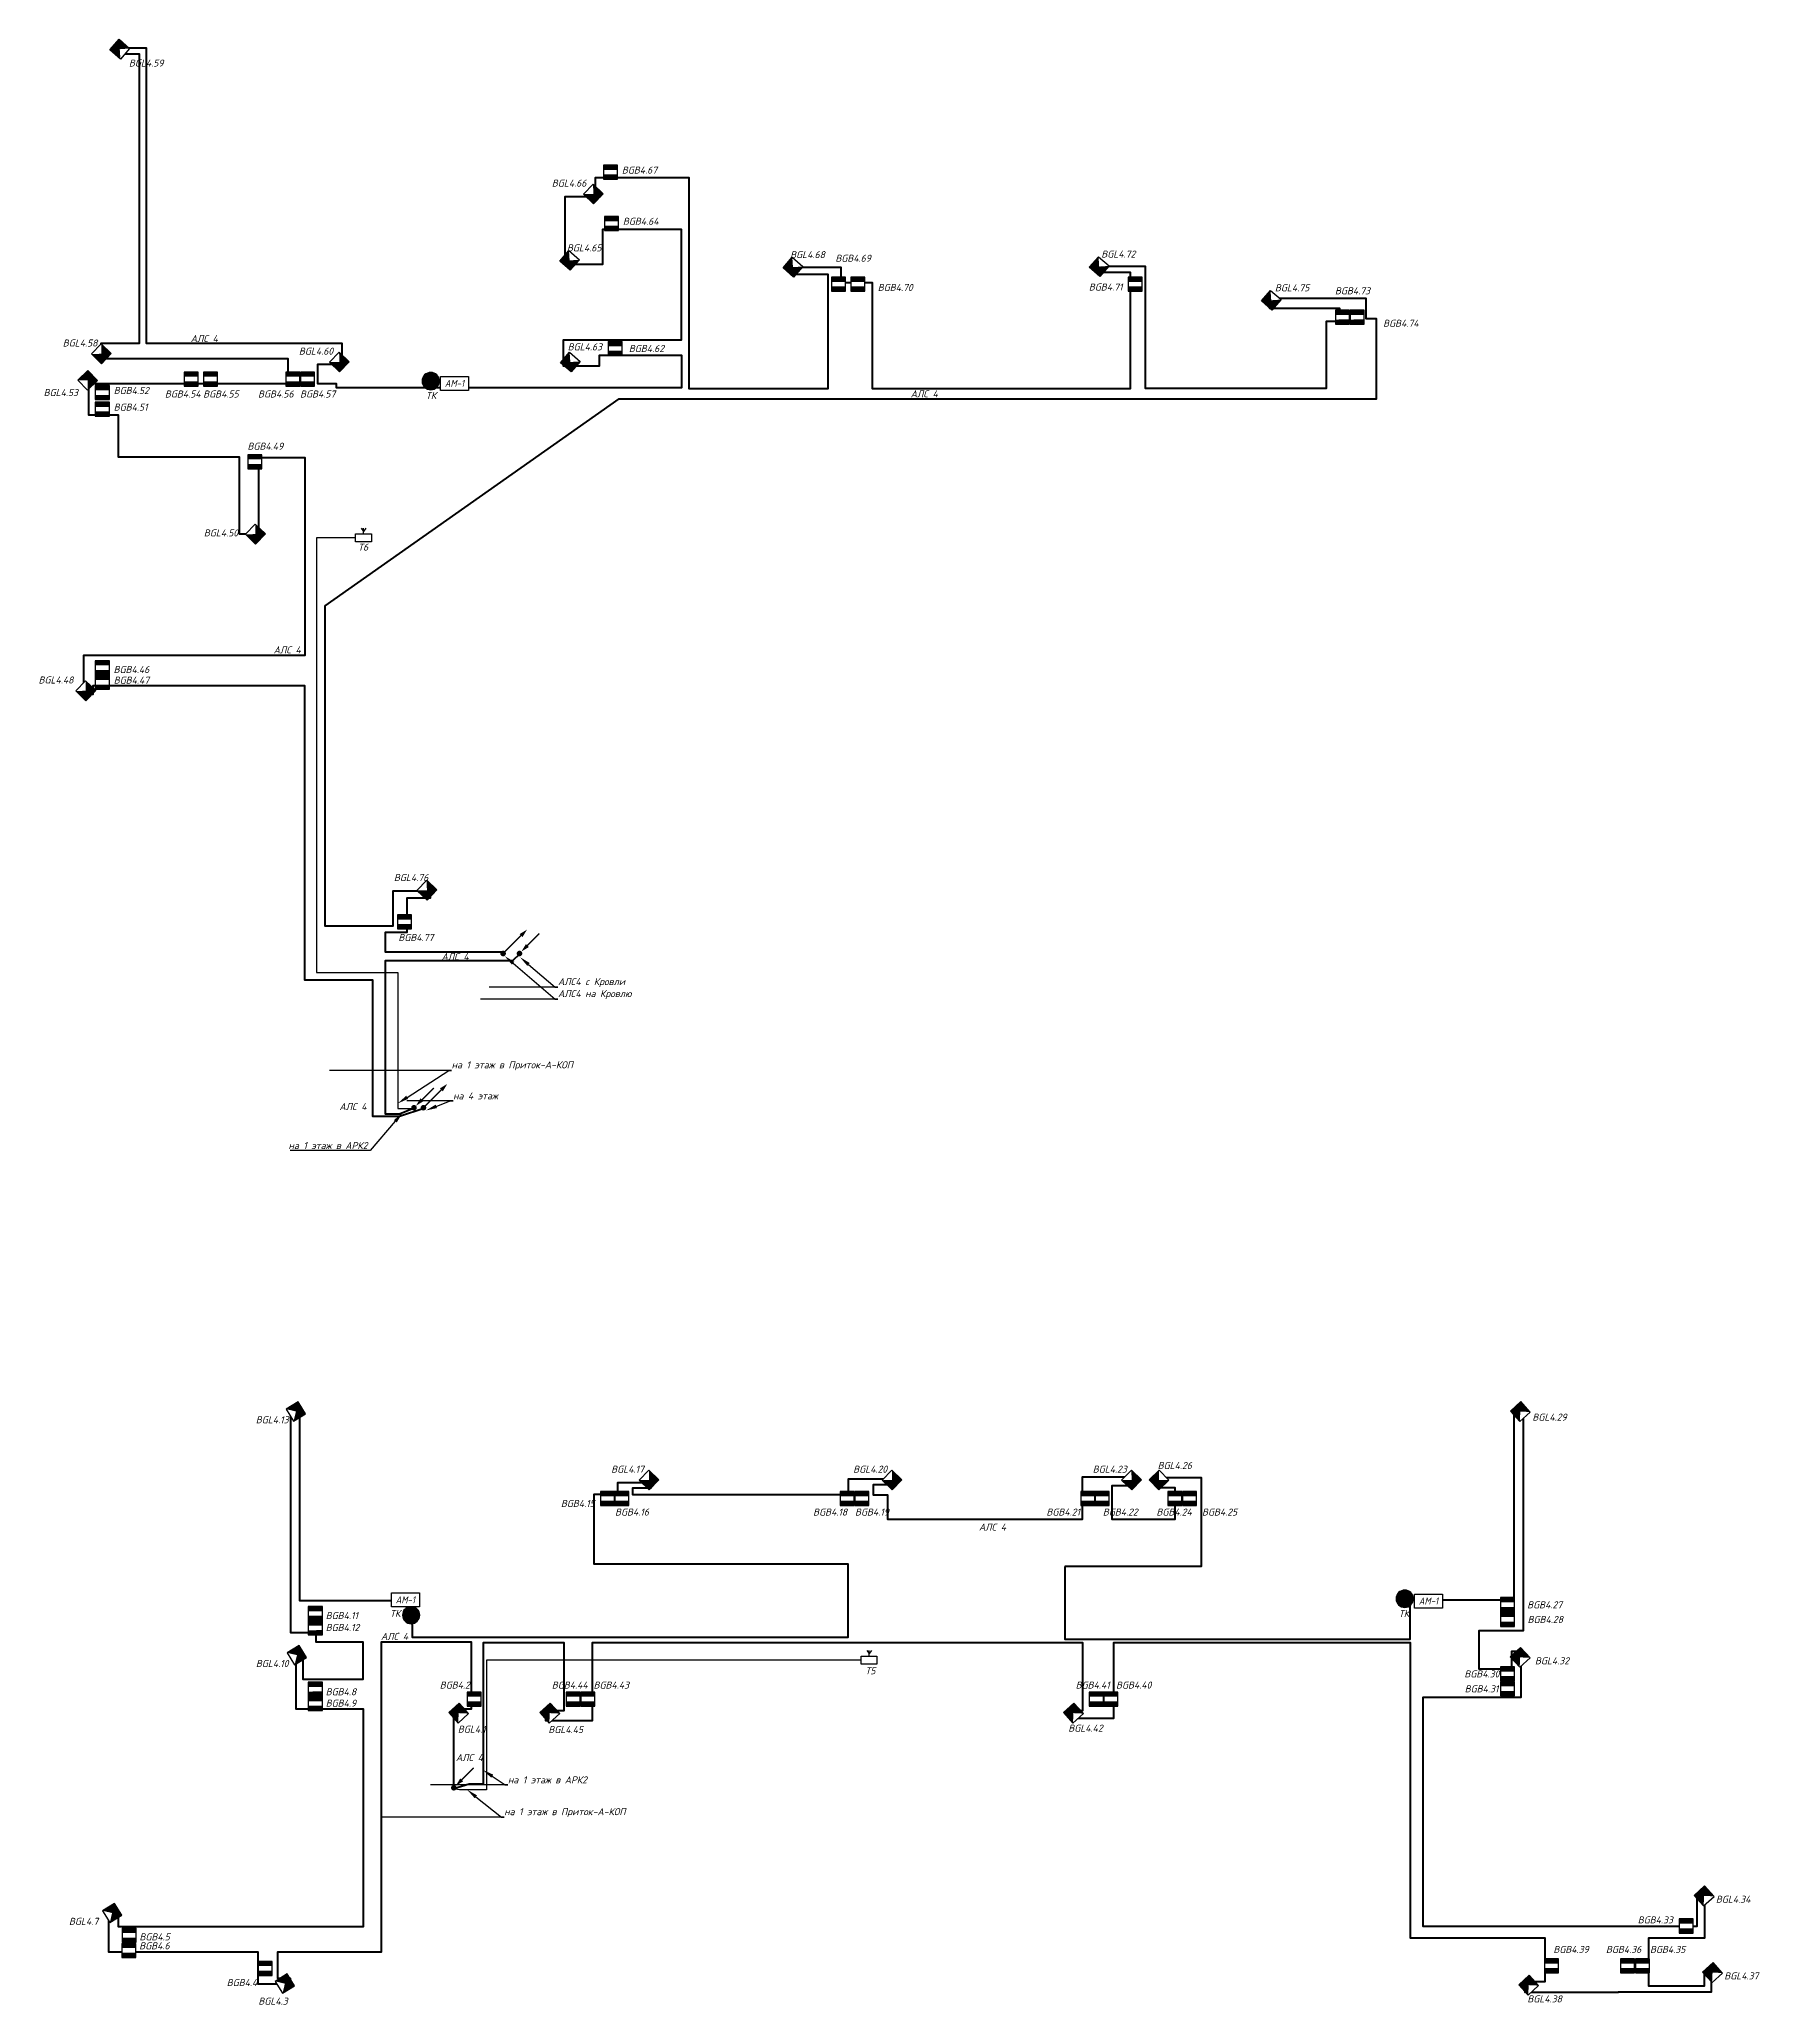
# Model space of a CAD drawing. Extents: x -72636 to 8142370, y -29900 to 852868.
# Drawn here: x 253796 to 315067, y 454721 to 524714 of the extents above; entities that cross this region are included whole.
import ezdxf
from ezdxf import colors
from ezdxf.entities.mleader import LeaderData, LeaderLine
from ezdxf.enums import TextEntityAlignment as Align
from ezdxf.math import Vec2, Vec3

# ---------------------------------------------------------------- set-up
doc = ezdxf.new("R2010")
doc.units = 0
doc.header["$LTSCALE"] = 100
doc.header["$PDMODE"] = 1
doc.header["$PDSIZE"] = 200
for name, color, linetype in [('!!ВОК', 30, 'Continuous'), ('003_ОС', 170, 'Continuous'), ('ODG - ПС', 1, 'Continuous'), ('ODG - Текст', 7, 'Continuous'), ('RC-Позиционные_обозначения', 7, 'Continuous')]:
    doc.layers.add(name, color=color, linetype=linetype)
doc.layers.add('ODG - СОТС', color=7, linetype='Continuous', true_color=0xff5800)
for name, color, linetype, lineweight in [('RC-Извещатели_охранные', 5, 'Continuous', 30), ('RC-Прочее_оборудование', 1, 'Continuous', 30), ('АП_АСУ_ОсновнаяТолстая', 7, 'Continuous', 30), ('Кабельные стояки', 7, 'Continuous', 25), ('текст', 7, 'Continuous', 13)]:
    doc.layers.add(name, color=color, linetype=linetype, lineweight=lineweight)
doc.styles.add('ISOCPEUR', font='isocpeui.ttf', dxfattribs={"height": 250})
doc.linetypes.add('ограждение1', pattern='A,0.25,-0.1,[133,ltypeshp.shx,S=0.1,R=0,X=-0.1,Y=0],-0.1,1', length=1.45)

msp = doc.modelspace()

# ---------------------------------------------------------------- texts
at = {"color": 7, "lineweight": 30, "ltscale": 100, "char_height": 250, "width": 1074.44, "attachment_point": 1, "style": 'ISOCPEUR'}
for insert in [(259188, 514183), (284830, 512215), (262141, 503093), (268120, 492171), (264483, 486832), (287259, 471855), (265963, 467963), (268631, 463645)]:
    msp.add_mtext('{\\C256;АЛС 4}', dxfattribs=dict(at, insert=insert))
at = {"layer": 'текст', "color": 7, "char_height": 250, "width": 511.65, "attachment_point": 5, "style": 'ISOCPEUR'}
for s, insert in [('ТК', (267749, 512032)), ('Т6', (265329, 506628)), ('ТК', (266471, 468654)), ('ТК', (302399, 468654)), ('Т5', (283395, 466614))]:
    msp.add_mtext(s, dxfattribs=dict(at, insert=insert))

# ---------------------------------------------------------------- blocks, each defined once
blk = doc.blocks.new('A$C965ac34c')
at = {"layer": '003_ОС', "color": 3, "lineweight": 30, "ltscale": 100}
blk.add_lwpolyline([(0, 284), (560, 284), (560, 0), (0, 0)], close=True, dxfattribs=at)
for points in [[(197, 489), (280, 376)], [(280, 284), (280, 489)], [(363, 489), (280, 376)]]:
    blk.add_lwpolyline(points, dxfattribs=at)
blk = doc.blocks.new('RC-UGO-IOM-02')
at = {"layer": 'RC-Извещатели_охранные'}
blk.add_point((0, 0), dxfattribs=at)
blk.add_wipeout([(2.5, -2.5), (2.5, 2.5), (-2.5, 2.5), (-2.5, -2.5)]).dxf.layer = 'RC-Извещатели_охранные'
blk.add_wipeout([(-2.5, -2.5), (-2.5, 2.5), (2.5, 2.5), (2.5, -2.5)]).dxf.layer = 'RC-Извещатели_охранные'
h = blk.add_hatch(color=256, dxfattribs=at)
h.dxf.hatch_style = 1
h.paths.add_polyline_path([(2.5, 0.8), (2.5, 2.51), (-2.5, 2.5), (-2.5, 0.8)])
h = blk.add_hatch(color=256, dxfattribs=at)
h.dxf.hatch_style = 1
h.paths.add_polyline_path([(2.5, -2.5), (2.5, -0.79), (-2.5, -0.8), (-2.5, -2.5)])
blk.add_lwpolyline([(-2.5, -2.5), (2.5, -2.5), (2.5, 2.5), (-2.5, 2.5)], close=True, dxfattribs=at)
at = {"layer": 'RC-Извещатели_охранные', "style": 'ISOCPEUR'}
blk.add_attdef('PSTN', text='', height=2.5, dxfattribs=at).set_placement((0.98, 2.6), align=Align.BOTTOM_LEFT)
blk = doc.blocks.new('RC-UGO-IOPO-02')
blk.add_wipeout([(2.5, -2.5), (2.5, 2.5), (-2.5, 2.5), (-2.5, -2.5)])
blk.add_wipeout([(-2.5, -2.5), (-2.5, 2.5), (2.5, 2.5), (2.5, -2.5)])
h = blk.add_hatch(color=256)
h.dxf.hatch_style = 1
h.paths.add_polyline_path([(2.5, -2.5), (0, 0), (2.5, 2.5), (-2.5, 2.5), (-2.5, -2.5)])
blk.add_lwpolyline([(-2.5, -2.5), (2.5, -2.5), (2.5, 2.5), (-2.5, 2.5)], close=True)
at = {"style": 'ISOCPEUR'}
blk.add_attdef('PSTN', text='', height=2.5, dxfattribs=at).set_placement((0.98, 2.6), align=Align.BOTTOM_LEFT)
blk = doc.blocks.new('*U34')
at = {"layer": 'ODG - ПС'}
h = blk.add_hatch(color=20, dxfattribs=at)
h.dxf.hatch_style = 1
h.set_gradient(color1=(255, 88, 0), color2=(255, 96, 10), one_color=1, tint=0.52, name='CYLINDER')
h.paths.add_polyline_path([(75, 0, 1), (-75, 0, 1)])
at = {"layer": 'ODG - СОТС', "lineweight": 30}
h = blk.add_hatch(color=7, dxfattribs=at)
h.dxf.hatch_style = 1
h.set_gradient(color1=(255, 255, 255), one_color=1, tint=1, name='INVCYLINDER')
h.paths.add_polyline_path([(-150, 0, 1), (150, 0, 1)])
h.paths.add_polyline_path([(75, 0, -1), (-75, 0, -1)], flags=16)
for radius in [150, 75]:
    blk.add_circle((0, 0), radius, dxfattribs=at)
at = {"layer": 'ODG - Текст', "style": 'ISOCPEUR', "oblique": 15, "width": 0.8}
blk.add_attdef('НОМЕР', text='', height=250, dxfattribs=at).set_placement((0, 325), align=Align.MIDDLE_CENTER)
blk = doc.blocks.new('RC-UGO-AM-01')
blk.add_wipeout([(-4.99, 2.5), (4.99, 2.5), (4.99, -2.5), (-4.99, -2.49)])
blk.add_point((0, 0))
blk.add_wipeout([(4.99, 2.5), (4.99, -2.5), (-4.99, -2.5), (-4.99, 2.5)])
blk.add_wipeout([(-4.99, -2.5), (-4.99, 2.5), (4.99, 2.5), (4.99, -2.5)])
blk.add_lwpolyline([(-4.99, 2.5), (4.99, 2.5), (4.99, -2.5), (-4.99, -2.5), (-4.99, 2.5)], close=True)
blk.add_lwpolyline([(-4.99, 2.5), (-4.99, 2.5)])
blk.add_lwpolyline([(-4.99, 2.5), (-4.99, 2.5)])
at = {"ltscale": 100, "style": 'ISOCPEUR', "width": 0.9}
blk.add_text('АМ-1', height=2.5, dxfattribs=at).set_placement((0, 0), align=Align.MIDDLE)
at = {"style": 'ISOCPEUR'}
blk.add_attdef('PSTN', text='', height=2.5, dxfattribs=at).set_placement((2.32, 2.4), align=Align.BOTTOM_LEFT)
blk = doc.blocks.new('*U65')
blk.add_hatch(color=256).paths.add_polyline_path([(-0.71, -0.71, 1), (0.71, 0.71, 1)])
at = {"const_width": 0.5}
blk.add_lwpolyline([(2.83, 2.83), (7.07, 7.07)], dxfattribs=at)
blk.add_lwpolyline([(0.71, 0.71, 0, 1.5, 0), (2.83, 2.83, 2, 2, 0)], format="xyseb")
blk = doc.blocks.new('*U64')
blk.add_hatch(color=256).paths.add_polyline_path([(-0.71, -0.71, 1), (0.71, 0.71, 1)])
blk.add_lwpolyline([(8.5, 8.5, 0, 1.5, 0), (6.38, 6.38, 2, 2, 0)], format="xyseb")
at = {"const_width": 0.5}
blk.add_lwpolyline([(0.5, 0.5), (6.38, 6.38)], dxfattribs=at)

# ---------------------------------------------------------------- linework, layer by layer
at = {"layer": '!!ВОК', "color": 3, "linetype": 'ограждение1', "lineweight": 50, "ltscale": 500}
for points in [[(270364, 492207), (266121, 492207), (266121, 492914), (266901, 492914), (266901, 494134), (267726, 494134), (267726, 494375), (266384, 494375), (266384, 493128), (263977, 493128), (263977, 504536), (274447, 511911), (301416, 511911), (301416, 514754), (301054, 514754), (301054, 515485), (297614, 515485), (297614, 515136), (300105, 515136), (300105, 514666), (299624, 514666), (299624, 512276), (293198, 512276), (293198, 516624), (291516, 516624), (291516, 516416), (292646, 516416), (292646, 512268), (283475, 512268), (283475, 516044), (282350, 516044), (282350, 516584), (280606, 516584), (280606, 516353), (281874, 516353), (281874, 512261), (276937, 512261), (276937, 519779), (273591, 519779), (273591, 519114), (273768, 519114), (273768, 519106), (272514, 519106), (272514, 518522), (272514, 518522), (272514, 516708), (273867, 516708), (273867, 517950), (276651, 517950), (276651, 514002), (272458, 514002), (272458, 513090), (273744, 513090), (273744, 513467), (276672, 513467), (276672, 512303), (264379, 512303), (264379, 512444), (263721, 512444), (263721, 513142), (264579, 513142), (264579, 513875), (257618, 513875), (257618, 524397), (256581, 524397), (256581, 524202), (257355, 524202), (257355, 513875), (255991, 513875), (255991, 513345), (262646, 513345), (262646, 512449), (255674, 512449), (255674, 512693), (255552, 512693), (255552, 511346), (256608, 511346), (256608, 509841), (260911, 509841), (260911, 507099), (261611, 507099), (261611, 509817), (263248, 509817), (263248, 502766), (255373, 502766), (255373, 501390), (255713, 501390), (255713, 501696), (263246, 501696), (263246, 491214), (265660, 491214), (265660, 486367), (266627, 486367), (267485, 486650)], [(267141, 486650), (266620, 486438), (266121, 486438), (266121, 491906), (270661, 491906), (270922, 492159)]]:
    msp.add_lwpolyline(points, dxfattribs=at)
msp.add_lwpolyline([(290320, 470325), (290320, 467737), (302618, 467737), (302618, 469134), (306327, 469134), (306327, 475801), (306646, 475801), (306646, 468036), (305070, 468036), (305070, 466678), (306240, 466678), (306240, 467313), (306563, 467313), (306563, 465657), (303065, 465657), (303065, 457523), (312839, 457523), (312839, 458684), (313096, 458684), (313096, 457091), (311108, 457091), (311108, 455396), (313107, 455396), (313107, 455920), (313337, 455920), (313337, 455165), (310029, 455165), (310029, 455158), (308024, 455158), (308024, 455158), (306720, 455158), (306720, 455542), (307426, 455542), (307426, 457085), (302626, 457085), (302626, 467605), (292058, 467605), (292058, 464907), (290605, 464907), (290605, 465199), (290959, 465199), (290959, 467603), (273482, 467603), (273482, 464830), (271833, 464830), (271833, 465203), (272489, 465203), (272489, 467605), (269598, 467605), (269598, 462571), (269107, 462571), (268559, 462413), (268559, 465252), (269183, 465252), (269183, 467637), (265976, 467637), (265976, 456593), (262285, 456593), (262285, 455670), (262725, 455670), (262725, 455453), (261588, 455453), (261588, 456597), (256267, 456597), (256267, 458070), (256606, 458070), (256606, 457508), (265340, 457508), (265340, 465251), (262945, 465251), (262945, 467259), (263176, 467259), (263176, 466310), (265336, 466310), (265336, 467634), (263658, 467634), (263658, 467959), (262755, 467959), (262755, 475808), (263058, 475808), (263058, 469117), (263709, 469117), (267078, 469117), (267078, 467806), (282601, 467806), (282601, 470407), (273555, 470407), (273555, 472897), (274396, 472897), (274396, 473323), (275579, 473323), (275579, 473117), (274921, 473117), (274921, 472891), (282611, 472891), (282611, 473450), (284283, 473450), (284283, 473229), (283495, 473229), (283495, 472875), (284000, 472875), (284000, 472006), (290946, 472006), (290946, 473522), (292771, 473522), (292771, 473200), (291992, 473200), (291992, 472006), (294254, 472006), (294254, 473129), (293616, 473129), (293616, 473499), (295177, 473499), (295177, 470325)], close=True, dxfattribs=at)
at = {"color": 4, "ltscale": 100}
for points in [[(265062, 506957), (263671, 506957), (263671, 491478), (266561, 491478), (266561, 486639), (267169, 486639)], [(283070, 466993), (269717, 466993), (269717, 462376), (268762, 462376), (268559, 462413)]]:
    msp.add_lwpolyline(points, dxfattribs=at)

# ---------------------------------------------------------------- block references
at = {"color": 5, "lineweight": 30, "xscale": -2.054613688905472, "yscale": 2.054613688905472, "zscale": 2.054613688905472, "rotation": 180}
for p in [(267737, 512541), (302427, 469177), (267039, 468594)]:
    msp.add_blockref('*U34', p, dxfattribs=at)
for p in [(265062, 506815), (283070, 466851)]:
    msp.add_blockref('A$C965ac34c', p)
at = {"layer": 'Кабельные стояки', "color": 5, "xscale": 100, "yscale": 100, "zscale": 100}
for name, p in [('*U64', (270314, 492157)), ('*U65', (270898, 492157)), ('*U65', (267140, 486664)), ('*U64', (267478, 486664)), ('*U65', (268559, 462446))]:
    msp.add_blockref(name, p, dxfattribs=at)

msp.set_redraw_order([(e.dxf.handle, doc.entitydb.next_handle()) for e in msp.query("TEXT MTEXT ATTDEF DIMENSION ARC_DIMENSION")])  # texts and dimensions are drawn at this point

# ---------------------------------------------------------------- leaders
at = {"layer": 'АП_АСУ_ОсновнаяТолстая'}
ml = msp.add_multileader_mtext('Standard', dxfattribs=at)
ml.set_content('АЛС4 на Кровлю', color=256, style='ISOCPEUR')
ml.set_leader_properties()
ml.build(insert=Vec2(0, 0))
ml.multileader.update_dxf_attribs({"text_left_attachment_type": 6, "text_right_attachment_type": 6, "dogleg_length": 100, "arrow_head_size": 400})
ctx = ml.context
ctx.base_point, ctx.char_height, ctx.arrow_head_size, ctx.landing_gap_size, ctx.plane_origin = Vec3(272268, 490528, 0), 250, 400, 0, Vec3(281235, 478926, 0)
ctx.left_attachment, ctx.right_attachment = 6, 6
notes = []
notes.append((ctx, [(1, (1, 1, 0), (272168, 490528, 0), (1, 0), 100, [(0, [(270368, 492068, 0)], 0, [])])]))
ctx.mtext.insert, ctx.mtext.width, ctx.mtext.flow_direction = Vec3(272268, 490853, 0), 4570.65, 5
ml = msp.add_multileader_mtext('Standard', dxfattribs=at)
ml.set_content('АЛС4 c Кровли', color=256, style='ISOCPEUR')
ml.set_leader_properties()
ml.build(insert=Vec2(0, 0))
ml.multileader.update_dxf_attribs({"text_left_attachment_type": 6, "text_right_attachment_type": 6, "dogleg_length": 100, "arrow_head_size": 400})
ctx = ml.context
ctx.base_point, ctx.char_height, ctx.arrow_head_size, ctx.landing_gap_size, ctx.plane_origin = Vec3(272268, 490955, 0), 250, 400, 0, Vec3(281235, 479353, 0)
ctx.left_attachment, ctx.right_attachment = 6, 6
notes.append((ctx, [(1, (1, 1, 0), (272168, 490955, 0), (1, 0), 100, [(0, [(270914, 492028, 0)], 0, [])])]))
ctx.mtext.insert, ctx.mtext.width, ctx.mtext.flow_direction = Vec3(272268, 491280, 0), 4570.65, 5
ml = msp.add_multileader_mtext('Standard', dxfattribs=at)
ml.set_content('на 1 этаж в Приток-А-КОП', color=256, style='ISOCPEUR')
ml.set_leader_properties()
ml.build(insert=Vec2(0, 0))
ml.multileader.update_dxf_attribs({"text_left_attachment_type": 6, "text_right_attachment_type": 6, "dogleg_length": 100, "arrow_head_size": 400})
ctx = ml.context
ctx.base_point, ctx.char_height, ctx.arrow_head_size, ctx.landing_gap_size, ctx.plane_origin = Vec3(268480, 487991, 0), 250, 400, 0, Vec3(277624, 477906, 0)
ctx.left_attachment, ctx.right_attachment = 6, 6
notes.append((ctx, [(1, (1, 1, 0), (268380, 487991, 0), (1, 0), 100, [(0, [(266561, 486817, 0)], 0, [])])]))
ctx.mtext.insert, ctx.mtext.width, ctx.mtext.flow_direction = Vec3(268480, 488316, 0), 4570.65, 5
ml = msp.add_multileader_mtext('Standard', dxfattribs=at)
ml.set_content('на 4 этаж ', color=256, style='ISOCPEUR')
ml.set_leader_properties()
ml.build(insert=Vec2(0, 0))
ml.multileader.update_dxf_attribs({"text_left_attachment_type": 6, "text_right_attachment_type": 6, "dogleg_length": 100, "arrow_head_size": 400})
ctx = ml.context
ctx.base_point, ctx.char_height, ctx.arrow_head_size, ctx.landing_gap_size, ctx.plane_origin = Vec3(268533, 486910, 0), 250, 400, 0, Vec3(277945, 474501, 0)
ctx.left_attachment, ctx.right_attachment = 6, 6
notes.append((ctx, [(1, (1, 1, 0), (268433, 486910, 0), (1, 0), 100, [(0, [(267563, 486566, 0)], 0, [])])]))
ctx.mtext.insert, ctx.mtext.width, ctx.mtext.flow_direction = Vec3(268533, 487210, 0), 4570.65, 5
ml = msp.add_multileader_mtext('Standard', dxfattribs=at)
ml.set_content('на 1 этаж в АРК2', color=256, style='ISOCPEUR')
ml.set_leader_properties()
ml.build(insert=Vec2(0, 0))
ml.multileader.update_dxf_attribs({"text_left_attachment_type": 6, "text_right_attachment_type": 6, "dogleg_length": 100, "arrow_head_size": 400})
ctx = ml.context
ctx.base_point, ctx.char_height, ctx.arrow_head_size, ctx.landing_gap_size, ctx.plane_origin = Vec3(262449, 485140, 0), 250, 400, 0, Vec3(272188, 474883, 0)
ctx.left_attachment, ctx.right_attachment, ctx.text_align_type = 6, 6, 2
notes.append((ctx, [(0, (1, 1, 0), (265585, 485140, 0), (-1, 0), 100, [(0, [(266735, 486485, 0)], 0, [])])]))
ctx.mtext.insert, ctx.mtext.width, ctx.mtext.alignment, ctx.mtext.flow_direction = Vec3(265485, 485440, 0), 4570.65, 3, 5
ml = msp.add_multileader_mtext('Standard', dxfattribs=at)
ml.set_content('на 1 этаж в АРК2', color=256, style='ISOCPEUR')
ml.set_leader_properties()
ml.build(insert=Vec2(0, 0))
ml.multileader.update_dxf_attribs({"text_left_attachment_type": 6, "text_right_attachment_type": 6, "dogleg_length": 100, "arrow_head_size": 400})
ctx = ml.context
ctx.base_point, ctx.char_height, ctx.arrow_head_size, ctx.landing_gap_size, ctx.plane_origin = Vec3(270486, 462552, 0), 250, 400, 0, Vec3(279744, 452393, 0)
ctx.left_attachment, ctx.right_attachment = 6, 6
notes.append((ctx, [(1, (1, 1, 0), (270386, 462552, 0), (1, 0), 100, [(0, [(269594, 463081, 0)], 0, [])])]))
ctx.mtext.insert, ctx.mtext.width, ctx.mtext.flow_direction = Vec3(270486, 462852, 0), 4570.65, 5
ml = msp.add_multileader_mtext('Standard', dxfattribs=at)
ml.set_content('на 1 этаж в Приток-А-КОП', color=256, style='ISOCPEUR')
ml.set_leader_properties()
ml.build(insert=Vec2(0, 0))
ml.multileader.update_dxf_attribs({"text_left_attachment_type": 6, "text_right_attachment_type": 6, "dogleg_length": 100, "arrow_head_size": 400})
ctx = ml.context
ctx.base_point, ctx.char_height, ctx.arrow_head_size, ctx.landing_gap_size, ctx.plane_origin = Vec3(270353, 461394, 0), 250, 400, 0, Vec3(279497, 454119, 0)
ctx.left_attachment, ctx.right_attachment = 6, 6
notes.append((ctx, [(1, (1, 1, 0), (270253, 461394, 0), (1, 0), 100, [(0, [(269033, 462376, 0)], 0, [])])]))
ctx.mtext.insert, ctx.mtext.width, ctx.mtext.flow_direction = Vec3(270353, 461719, 0), 4570.65, 5
for ctx, leaders in notes:
    for number, flags, end, landing, length, lines in leaders:
        leader = LeaderData()
        leader.index, (leader.has_last_leader_line, leader.has_dogleg_vector, leader.attachment_direction) = number, flags
        leader.last_leader_point, leader.dogleg_vector, leader.dogleg_length = Vec3(end), Vec3(landing), length
        for number, points, colour, breaks in lines:
            line = LeaderLine()
            line.index, line.vertices, line.color, line.breaks = number, Vec3.list(points), colors.encode_raw_color(colour), breaks
            leader.lines.append(line)
        ctx.leaders.append(leader)

# ---------------------------------------------------------------- next in the draw order: block references
at = {"layer": 'RC-Извещатели_охранные', "lineweight": 30, "ltscale": 30}
ref = msp.add_blockref('RC-UGO-IOPO-02', (256661, 524361), dxfattribs=dict(at, xscale=-100.0000000000001, yscale=100.0000000000001, zscale=100, rotation=139.0647333239368))
ref.add_attrib('PSTN', 'BGL4.59', dxfattribs={"layer": 'RC-Позиционные_обозначения', "height": 250, "style": 'ISOCPEUR'}).set_placement((257604, 523669), align=Align.BOTTOM_CENTER)
at = {"layer": 'RC-Извещатели_охранные', "color": 1, "lineweight": 30, "ltscale": 30}
ref = msp.add_blockref('RC-UGO-IOM-02', (274138, 519981), dxfattribs=dict(at, xscale=100, yscale=100, zscale=100))
ref.add_attrib('PSTN', 'BGB4.67', (274544, 519931), dxfattribs={"layer": 'RC-Позиционные_обозначения', "height": 250, "style": 'ISOCPEUR'})
ref = msp.add_blockref('RC-UGO-IOM-02', (274174, 518157), dxfattribs=dict(at, xscale=100, yscale=100, zscale=100))
ref.add_attrib('PSTN', 'BGB4.64', (274580, 518107), dxfattribs={"layer": 'RC-Позиционные_обозначения', "height": 250, "style": 'ISOCPEUR'})
at = {"layer": 'RC-Извещатели_охранные', "lineweight": 30, "ltscale": 30}
ref = msp.add_blockref('RC-UGO-IOPO-02', (272684, 516839), dxfattribs=dict(at, xscale=-100.0000000000001, yscale=100, zscale=100, rotation=228.9080370352327))
ref.add_attrib('PSTN', 'BGL4.65', dxfattribs={"layer": 'RC-Позиционные_обозначения', "height": 250, "style": 'ISOCPEUR'}).set_placement((273202, 517085), align=Align.BOTTOM_CENTER)
at = {"layer": 'RC-Извещатели_охранные', "color": 1, "lineweight": 30, "ltscale": 30}
ref = msp.add_blockref('RC-UGO-IOM-02', (282264, 515993), dxfattribs=dict(at, xscale=100, yscale=100, zscale=100))
ref.add_attrib('PSTN', 'BGB4.69', (282147, 516791), dxfattribs={"layer": 'RC-Позиционные_обозначения', "height": 250, "style": 'ISOCPEUR'})
ref = msp.add_blockref('RC-UGO-IOM-02', (292826, 515993), dxfattribs=dict(at, xscale=100, yscale=100, zscale=100))
ref.add_attrib('PSTN', 'BGB4.71', (291175, 515767), dxfattribs={"layer": 'RC-Позиционные_обозначения', "height": 250, "style": 'ISOCPEUR'})
at = {"layer": 'RC-Извещатели_охранные', "lineweight": 30, "ltscale": 30}
ref = msp.add_blockref('RC-UGO-IOPO-02', (297671, 515420), dxfattribs=dict(at, xscale=-100.0000000000001, yscale=100, zscale=100, rotation=228.9080370352327))
ref.add_attrib('PSTN', 'BGL4.75', dxfattribs={"layer": 'RC-Позиционные_обозначения', "height": 250, "style": 'ISOCPEUR'}).set_placement((298414, 515665), align=Align.BOTTOM_CENTER)
at = {"layer": 'RC-Извещатели_охранные', "color": 1, "lineweight": 30, "ltscale": 30}
ref = msp.add_blockref('RC-UGO-IOM-02', (300204, 514815), dxfattribs=dict(at, xscale=100, yscale=100, zscale=100))
ref.add_attrib('PSTN', 'BGB4.73', (299940, 515632), dxfattribs={"layer": 'RC-Позиционные_обозначения', "height": 250, "style": 'ISOCPEUR'})
at = {"layer": 'RC-Извещатели_охранные', "lineweight": 30, "ltscale": 30}
ref = msp.add_blockref('RC-UGO-IOPO-02', (256007, 513514), dxfattribs=dict(at, xscale=-100, yscale=100, zscale=100, rotation=315.9947939755152))
ref.add_attrib('PSTN', 'BGL4.58', dxfattribs={"layer": 'RC-Позиционные_обозначения', "height": 250, "style": 'ISOCPEUR'}).set_placement((255250, 513698), align=Align.BOTTOM_CENTER)
at = {"layer": 'RC-Извещатели_охранные', "color": 1, "lineweight": 30, "ltscale": 30}
ref = msp.add_blockref('RC-UGO-IOM-02', (274308, 513703), dxfattribs=dict(at, xscale=100, yscale=100, zscale=100))
ref.add_attrib('PSTN', 'BGB4.62', (274793, 513577), dxfattribs={"layer": 'RC-Позиционные_обозначения', "height": 250, "style": 'ISOCPEUR'})
ref = msp.add_blockref('RC-UGO-IOM-02', (259208, 512614), dxfattribs=dict(at, xscale=100, yscale=100, zscale=100))
ref.add_attrib('PSTN', 'BGB4.54', (258269, 511957), dxfattribs={"layer": 'RC-Позиционные_обозначения', "height": 250, "style": 'ISOCPEUR'})
ref = msp.add_blockref('RC-UGO-IOM-02', (262821, 512614), dxfattribs=dict(at, xscale=100, yscale=100, zscale=100))
ref.add_attrib('PSTN', 'BGB4.56', (261587, 511957), dxfattribs={"layer": 'RC-Позиционные_обозначения', "height": 250, "style": 'ISOCPEUR'})
ref = msp.add_blockref('RC-UGO-IOM-02', (256040, 511539), dxfattribs=dict(at, xscale=100, yscale=100, zscale=100))
ref.add_attrib('PSTN', 'BGB4.51', (256446, 511488), dxfattribs={"layer": 'RC-Позиционные_обозначения', "height": 250, "style": 'ISOCPEUR'})
ref = msp.add_blockref('RC-UGO-IOM-02', (261475, 509670), dxfattribs=dict(at, xscale=100, yscale=100, zscale=100))
ref.add_attrib('PSTN', 'BGB4.49', (261210, 510096), dxfattribs={"layer": 'RC-Позиционные_обозначения', "height": 250, "style": 'ISOCPEUR'})
at = {"layer": 'RC-Извещатели_охранные', "lineweight": 30, "ltscale": 30}
ref = msp.add_blockref('RC-UGO-IOPO-02', (261494, 507092), dxfattribs=dict(at, xscale=-100, yscale=100, zscale=100, rotation=315.9947939755152))
ref.add_attrib('PSTN', 'BGL4.50', dxfattribs={"layer": 'RC-Позиционные_обозначения', "height": 250, "style": 'ISOCPEUR'}).set_placement((260266, 506933), align=Align.BOTTOM_CENTER)
at = {"layer": 'RC-Извещатели_охранные', "color": 1, "lineweight": 30, "ltscale": 30}
ref = msp.add_blockref('RC-UGO-IOM-02', (256040, 501815), dxfattribs=dict(at, xscale=100, yscale=100, zscale=100))
ref.add_attrib('PSTN', 'BGB4.47', (256446, 501765), dxfattribs={"layer": 'RC-Позиционные_обозначения', "height": 250, "style": 'ISOCPEUR'})
at = {"layer": 'RC-Извещатели_охранные', "lineweight": 30, "ltscale": 30}
ref = msp.add_blockref('RC-UGO-IOPO-02', (267599, 494412), dxfattribs=dict(at, xscale=-100, yscale=100, zscale=100, rotation=315.9947939755152))
ref.add_attrib('PSTN', 'BGL4.76', dxfattribs={"layer": 'RC-Позиционные_обозначения', "height": 250, "style": 'ISOCPEUR'}).set_placement((267037, 494660), align=Align.BOTTOM_CENTER)
at = {"layer": 'RC-Извещатели_охранные', "color": 1, "lineweight": 30, "ltscale": 30}
ref = msp.add_blockref('RC-UGO-IOM-02', (266804, 493286), dxfattribs=dict(at, xscale=100, yscale=100, zscale=100))
ref.add_attrib('PSTN', 'BGB4.77', (266584, 492602), dxfattribs={"layer": 'RC-Позиционные_обозначения', "height": 250, "style": 'ISOCPEUR'})
at = {"layer": 'RC-Извещатели_охранные', "lineweight": 30, "ltscale": 30}
ref = msp.add_blockref('RC-UGO-IOPO-02', (262935, 475848), dxfattribs=dict(at, xscale=100.0000000000001, yscale=100.0000000000001, zscale=100.0000000000001, rotation=211.6653352856133))
ref.add_attrib('PSTN', 'BGL4.13', dxfattribs={"layer": 'RC-Позиционные_обозначения', "height": 250, "style": 'ISOCPEUR'}).set_placement((262090, 475351), align=Align.BOTTOM_CENTER)
ref = msp.add_blockref('RC-UGO-IOPO-02', (306542, 475844), dxfattribs=dict(at, xscale=100.0000000000001, yscale=100.0000000000001, zscale=100.0000000000001, rotation=312.2926586597065))
ref.add_attrib('PSTN', 'BGL4.29', dxfattribs={"layer": 'RC-Позиционные_обозначения', "height": 250, "style": 'ISOCPEUR'}).set_placement((307583, 475445), align=Align.BOTTOM_CENTER)
at = {"layer": 'RC-Извещатели_охранные', "color": 1, "lineweight": 30, "ltscale": 30}
ref = msp.add_blockref('RC-UGO-IOM-02', (274539, 472747), dxfattribs=dict(at, xscale=100, yscale=100, zscale=100))
ref.add_attrib('PSTN', 'BGB4.16', (274301, 472140), dxfattribs={"layer": 'RC-Позиционные_обозначения', "height": 250, "style": 'ISOCPEUR'})
ref = msp.add_blockref('RC-UGO-IOM-02', (283086, 472747), dxfattribs=dict(at, xscale=100, yscale=100, zscale=100))
ref.add_attrib('PSTN', 'BGB4.19', (282847, 472140), dxfattribs={"layer": 'RC-Позиционные_обозначения', "height": 250, "style": 'ISOCPEUR'})
ref = msp.add_blockref('RC-UGO-IOM-02', (291652, 472747), dxfattribs=dict(at, xscale=100, yscale=100, zscale=100))
ref.add_attrib('PSTN', 'BGB4.22', (291674, 472140), dxfattribs={"layer": 'RC-Позиционные_обозначения', "height": 250, "style": 'ISOCPEUR'})
ref = msp.add_blockref('RC-UGO-IOM-02', (294764, 472747), dxfattribs=dict(at, xscale=100, yscale=100, zscale=100))
ref.add_attrib('PSTN', 'BGB4.25', (295205, 472140), dxfattribs={"layer": 'RC-Позиционные_обозначения', "height": 250, "style": 'ISOCPEUR'})
ref = msp.add_blockref('RC-UGO-IOM-02', (263627, 468653), dxfattribs=dict(at, xscale=100, yscale=100, zscale=100))
ref.add_attrib('PSTN', 'BGB4.11', (263995, 468452), dxfattribs={"layer": 'RC-Позиционные_обозначения', "height": 250, "style": 'ISOCPEUR'})
ref = msp.add_blockref('RC-UGO-IOM-02', (306087, 468445), dxfattribs=dict(at, xscale=100, yscale=100, zscale=100))
ref.add_attrib('PSTN', 'BGB4.28', (306801, 468314), dxfattribs={"layer": 'RC-Позиционные_обозначения', "height": 250, "style": 'ISOCPEUR'})
at = {"layer": 'RC-Извещатели_охранные', "lineweight": 30, "ltscale": 30}
ref = msp.add_blockref('RC-UGO-IOPO-02', (262971, 467169), dxfattribs=dict(at, xscale=100.0000000000001, yscale=100.0000000000001, zscale=100.0000000000001, rotation=211.6653352856133))
ref.add_attrib('PSTN', 'BGL4.10', dxfattribs={"layer": 'RC-Позиционные_обозначения', "height": 250, "style": 'ISOCPEUR'}).set_placement((262091, 466672), align=Align.BOTTOM_CENTER)
at = {"layer": 'RC-Извещатели_охранные', "color": 1, "lineweight": 30, "ltscale": 30}
ref = msp.add_blockref('RC-UGO-IOM-02', (263627, 465954), dxfattribs=dict(at, xscale=100, yscale=100, zscale=100))
ref.add_attrib('PSTN', 'BGB4.8', (263995, 465739), dxfattribs={"layer": 'RC-Позиционные_обозначения', "height": 250, "style": 'ISOCPEUR'})
ref = msp.add_blockref('RC-UGO-IOM-02', (269283, 465606), dxfattribs=dict(at, xscale=100, yscale=100, zscale=100))
ref.add_attrib('PSTN', 'BGB4.2', (268058, 465978), dxfattribs={"layer": 'RC-Позиционные_обозначения', "height": 250, "style": 'ISOCPEUR'})
ref = msp.add_blockref('RC-UGO-IOM-02', (272808, 465606), dxfattribs=dict(at, xscale=100, yscale=100, zscale=100))
ref.add_attrib('PSTN', 'BGB4.44', (272049, 465978), dxfattribs={"layer": 'RC-Позиционные_обозначения', "height": 250, "style": 'ISOCPEUR'})
ref = msp.add_blockref('RC-UGO-IOM-02', (291441, 465606), dxfattribs=dict(at, xscale=100, yscale=100, zscale=100))
ref.add_attrib('PSTN', 'BGB4.41', (290706, 465978), dxfattribs={"layer": 'RC-Позиционные_обозначения', "height": 250, "style": 'ISOCPEUR'})
ref = msp.add_blockref('RC-UGO-IOM-02', (306087, 465975), dxfattribs=dict(at, xscale=100, yscale=100, zscale=100))
ref.add_attrib('PSTN', 'BGB4.31', (304560, 465844), dxfattribs={"layer": 'RC-Позиционные_обозначения', "height": 250, "style": 'ISOCPEUR'})
at = {"layer": 'RC-Извещатели_охранные', "lineweight": 30, "ltscale": 30}
ref = msp.add_blockref('RC-UGO-IOPO-02', (313088, 458596), dxfattribs=dict(at, xscale=100.0000000000001, yscale=100.0000000000001, zscale=100.0000000000001, rotation=312.2926586597065))
ref.add_attrib('PSTN', 'BGL4.34', dxfattribs={"layer": 'RC-Позиционные_обозначения', "height": 250, "style": 'ISOCPEUR'}).set_placement((314121, 458274), align=Align.BOTTOM_CENTER)
at = {"layer": 'RC-Извещатели_охранные', "color": 1, "lineweight": 30, "ltscale": 30}
ref = msp.add_blockref('RC-UGO-IOM-02', (312446, 457523), dxfattribs=dict(at, xscale=100, yscale=100, zscale=100))
ref.add_attrib('PSTN', 'BGB4.33', (310723, 457613), dxfattribs={"layer": 'RC-Позиционные_обозначения', "height": 250, "style": 'ISOCPEUR'})
ref = msp.add_blockref('RC-UGO-IOM-02', (256994, 457192), dxfattribs=dict(at, xscale=100, yscale=100, zscale=100))
ref.add_attrib('PSTN', 'BGB4.5', (257362, 457011), dxfattribs={"layer": 'RC-Позиционные_обозначения', "height": 250, "style": 'ISOCPEUR'})
ref = msp.add_blockref('RC-UGO-IOM-02', (307648, 456105), dxfattribs=dict(at, xscale=100, yscale=100, zscale=100))
ref.add_attrib('PSTN', 'BGB4.39', (307719, 456564), dxfattribs={"layer": 'RC-Позиционные_обозначения', "height": 250, "style": 'ISOCPEUR'})
ref = msp.add_blockref('RC-UGO-IOM-02', (310359, 456105), dxfattribs=dict(at, xscale=100, yscale=100, zscale=100))
ref.add_attrib('PSTN', 'BGB4.36', (309591, 456564), dxfattribs={"layer": 'RC-Позиционные_обозначения', "height": 250, "style": 'ISOCPEUR'})
ref = msp.add_blockref('RC-UGO-IOM-02', (261837, 456013), dxfattribs=dict(at, xscale=100, yscale=100, zscale=100))
ref.add_attrib('PSTN', 'BGB4.4', (260471, 455382), dxfattribs={"layer": 'RC-Позиционные_обозначения', "height": 250, "style": 'ISOCPEUR'})
at = {"layer": 'RC-Извещатели_охранные', "lineweight": 30, "ltscale": 30}
ref = msp.add_blockref('RC-UGO-IOPO-02', (313388, 455865), dxfattribs=dict(at, xscale=100.0000000000001, yscale=100.0000000000001, zscale=100.0000000000001, rotation=312.2926586597065))
ref.add_attrib('PSTN', 'BGL4.37', dxfattribs={"layer": 'RC-Позиционные_обозначения', "height": 250, "style": 'ISOCPEUR'}).set_placement((314414, 455544), align=Align.BOTTOM_CENTER)
at = {"layer": 'RC-Прочее_оборудование', "lineweight": 30, "ltscale": 30, "xscale": 100, "yscale": 100, "zscale": 100}
for p in [(268582, 512460), (266833, 469139), (303271, 469096)]:
    msp.add_blockref('RC-UGO-AM-01', p, dxfattribs=at)

# ---------------------------------------------------------------- next in the draw order: block references
at = {"layer": 'RC-Извещатели_охранные', "lineweight": 30, "ltscale": 30}
ref = msp.add_blockref('RC-UGO-IOPO-02', (273525, 519207), dxfattribs=dict(at, xscale=-100, yscale=100, zscale=100, rotation=315.9947939755152))
ref.add_attrib('PSTN', 'BGL4.66', dxfattribs={"layer": 'RC-Позиционные_обозначения', "height": 250, "style": 'ISOCPEUR'}).set_placement((272665, 519392), align=Align.BOTTOM_CENTER)
ref = msp.add_blockref('RC-UGO-IOPO-02', (280638, 516599), dxfattribs=dict(at, xscale=-100.0000000000001, yscale=100, zscale=100, rotation=228.9080370352327))
ref.add_attrib('PSTN', 'BGL4.68', dxfattribs={"layer": 'RC-Позиционные_обозначения', "height": 250, "style": 'ISOCPEUR'}).set_placement((281156, 516845), align=Align.BOTTOM_CENTER)
ref = msp.add_blockref('RC-UGO-IOPO-02', (291544, 516620), dxfattribs=dict(at, xscale=-100.0000000000001, yscale=100, zscale=100, rotation=228.9080370352327))
ref.add_attrib('PSTN', 'BGL4.72', dxfattribs={"layer": 'RC-Позиционные_обозначения', "height": 250, "style": 'ISOCPEUR'}).set_placement((292225, 516866), align=Align.BOTTOM_CENTER)
at = {"layer": 'RC-Извещатели_охранные', "color": 1, "lineweight": 30, "ltscale": 30}
ref = msp.add_blockref('RC-UGO-IOM-02', (282952, 515993), dxfattribs=dict(at, xscale=100, yscale=100, zscale=100))
ref.add_attrib('PSTN', 'BGB4.70', (283657, 515750), dxfattribs={"layer": 'RC-Позиционные_обозначения', "height": 250, "style": 'ISOCPEUR'})
ref = msp.add_blockref('RC-UGO-IOM-02', (300732, 514815), dxfattribs=dict(at, xscale=100, yscale=100, zscale=100))
ref.add_attrib('PSTN', 'BGB4.74', (301656, 514475), dxfattribs={"layer": 'RC-Позиционные_обозначения', "height": 250, "style": 'ISOCPEUR'})
at = {"layer": 'RC-Извещатели_охранные', "lineweight": 30, "ltscale": 30}
ref = msp.add_blockref('RC-UGO-IOPO-02', (272708, 513220), dxfattribs=dict(at, xscale=-100.0000000000001, yscale=100, zscale=100, rotation=228.9080370352327))
ref.add_attrib('PSTN', 'BGL4.63', dxfattribs={"layer": 'RC-Позиционные_обозначения', "height": 250, "style": 'ISOCPEUR'}).set_placement((273226, 513560), align=Align.BOTTOM_CENTER)
at = {"layer": 'RC-Извещатели_охранные', "color": 1, "lineweight": 30, "ltscale": 30}
ref = msp.add_blockref('RC-UGO-IOM-02', (256040, 512131), dxfattribs=dict(at, xscale=100, yscale=100, zscale=100))
ref.add_attrib('PSTN', 'BGB4.52', (256446, 512081), dxfattribs={"layer": 'RC-Позиционные_обозначения', "height": 250, "style": 'ISOCPEUR'})
ref = msp.add_blockref('RC-UGO-IOM-02', (259897, 512614), dxfattribs=dict(at, xscale=100, yscale=100, zscale=100))
ref.add_attrib('PSTN', 'BGB4.55', (259633, 511957), dxfattribs={"layer": 'RC-Позиционные_обозначения', "height": 250, "style": 'ISOCPEUR'})
ref = msp.add_blockref('RC-UGO-IOM-02', (263347, 512614), dxfattribs=dict(at, xscale=100, yscale=100, zscale=100))
ref.add_attrib('PSTN', 'BGB4.57', (263083, 511957), dxfattribs={"layer": 'RC-Позиционные_обозначения', "height": 250, "style": 'ISOCPEUR'})
ref = msp.add_blockref('RC-UGO-IOM-02', (256040, 502334), dxfattribs=dict(at, xscale=100, yscale=100, zscale=100))
ref.add_attrib('PSTN', 'BGB4.46', (256442, 502146), dxfattribs={"layer": 'RC-Позиционные_обозначения', "height": 250, "style": 'ISOCPEUR'})
ref = msp.add_blockref('RC-UGO-IOM-02', (274031, 472747), dxfattribs=dict(at, xscale=100, yscale=100, zscale=100))
ref.add_attrib('PSTN', 'BGB4.15', (272372, 472446), dxfattribs={"layer": 'RC-Позиционные_обозначения', "height": 250, "style": 'ISOCPEUR'})
ref = msp.add_blockref('RC-UGO-IOM-02', (282572, 472747), dxfattribs=dict(at, xscale=100, yscale=100, zscale=100))
ref.add_attrib('PSTN', 'BGB4.18', (281356, 472140), dxfattribs={"layer": 'RC-Позиционные_обозначения', "height": 250, "style": 'ISOCPEUR'})
ref = msp.add_blockref('RC-UGO-IOM-02', (291137, 472747), dxfattribs=dict(at, xscale=100, yscale=100, zscale=100))
ref.add_attrib('PSTN', 'BGB4.21', (289664, 472140), dxfattribs={"layer": 'RC-Позиционные_обозначения', "height": 250, "style": 'ISOCPEUR'})
ref = msp.add_blockref('RC-UGO-IOM-02', (294241, 472747), dxfattribs=dict(at, xscale=100, yscale=100, zscale=100))
ref.add_attrib('PSTN', 'BGB4.24', (293582, 472140), dxfattribs={"layer": 'RC-Позиционные_обозначения', "height": 250, "style": 'ISOCPEUR'})
ref = msp.add_blockref('RC-UGO-IOM-02', (306087, 468967), dxfattribs=dict(at, xscale=100, yscale=100, zscale=100))
ref.add_attrib('PSTN', 'BGB4.27', (306787, 468836), dxfattribs={"layer": 'RC-Позиционные_обозначения', "height": 250, "style": 'ISOCPEUR'})
ref = msp.add_blockref('RC-UGO-IOM-02', (263627, 468138), dxfattribs=dict(at, xscale=100, yscale=100, zscale=100))
ref.add_attrib('PSTN', 'BGB4.12', (263995, 468027), dxfattribs={"layer": 'RC-Позиционные_обозначения', "height": 250, "style": 'ISOCPEUR'})
ref = msp.add_blockref('RC-UGO-IOM-02', (273336, 465606), dxfattribs=dict(at, xscale=100, yscale=100, zscale=100))
ref.add_attrib('PSTN', 'BGB4.43', (273536, 465978), dxfattribs={"layer": 'RC-Позиционные_обозначения', "height": 250, "style": 'ISOCPEUR'})
ref = msp.add_blockref('RC-UGO-IOM-02', (291958, 465606), dxfattribs=dict(at, xscale=100, yscale=100, zscale=100))
ref.add_attrib('PSTN', 'BGB4.40', (292143, 465978), dxfattribs={"layer": 'RC-Позиционные_обозначения', "height": 250, "style": 'ISOCPEUR'})
ref = msp.add_blockref('RC-UGO-IOM-02', (306087, 466505), dxfattribs=dict(at, xscale=100, yscale=100, zscale=100))
ref.add_attrib('PSTN', 'BGB4.30', (304548, 466374), dxfattribs={"layer": 'RC-Позиционные_обозначения', "height": 250, "style": 'ISOCPEUR'})
ref = msp.add_blockref('RC-UGO-IOM-02', (263627, 465445), dxfattribs=dict(at, xscale=100, yscale=100, zscale=100))
ref.add_attrib('PSTN', 'BGB4.9', (263995, 465333), dxfattribs={"layer": 'RC-Позиционные_обозначения', "height": 250, "style": 'ISOCPEUR'})
at = {"layer": 'RC-Извещатели_охранные', "lineweight": 30, "ltscale": 30}
ref = msp.add_blockref('RC-UGO-IOPO-02', (268732, 465104), dxfattribs=dict(at, xscale=100.0000000000001, yscale=100.0000000000001, zscale=100.0000000000001, rotation=312.2926586597065))
ref.add_attrib('PSTN', 'BGL4.1', dxfattribs={"layer": 'RC-Позиционные_обозначения', "height": 250, "style": 'ISOCPEUR'}).set_placement((269198, 464330), align=Align.BOTTOM_CENTER)
ref = msp.add_blockref('RC-UGO-IOPO-02', (256387, 457986), dxfattribs=dict(at, xscale=100.0000000000001, yscale=100.0000000000001, zscale=100.0000000000001, rotation=211.6653352856133))
ref.add_attrib('PSTN', 'BGL4.7', dxfattribs={"layer": 'RC-Позиционные_обозначения', "height": 250, "style": 'ISOCPEUR'}).set_placement((255373, 457489), align=Align.BOTTOM_CENTER)
at = {"layer": 'RC-Извещатели_охранные', "color": 1, "lineweight": 30, "ltscale": 30}
ref = msp.add_blockref('RC-UGO-IOM-02', (256987, 456655), dxfattribs=dict(at, xscale=100, yscale=100, zscale=100))
ref.add_attrib('PSTN', 'BGB4.6', (257355, 456693), dxfattribs={"layer": 'RC-Позиционные_обозначения', "height": 250, "style": 'ISOCPEUR'})
ref = msp.add_blockref('RC-UGO-IOM-02', (310895, 456105), dxfattribs=dict(at, xscale=100, yscale=100, zscale=100))
ref.add_attrib('PSTN', 'BGB4.35', (311160, 456564), dxfattribs={"layer": 'RC-Позиционные_обозначения', "height": 250, "style": 'ISOCPEUR'})
at = {"layer": 'RC-Извещатели_охранные', "lineweight": 30, "ltscale": 30}
ref = msp.add_blockref('RC-UGO-IOPO-02', (262541, 455470), dxfattribs=dict(at, xscale=100.0000000000001, yscale=100.0000000000001, zscale=100.0000000000001, rotation=211.6653352856133))
ref.add_attrib('PSTN', 'BGL4.3', dxfattribs={"layer": 'RC-Позиционные_обозначения', "height": 250, "style": 'ISOCPEUR'}).set_placement((262120, 454646), align=Align.BOTTOM_CENTER)
ref = msp.add_blockref('RC-UGO-IOPO-02', (306841, 455417), dxfattribs=dict(at, xscale=100.0000000000001, yscale=100.0000000000001, zscale=100.0000000000001, rotation=312.2926586597065))
ref.add_attrib('PSTN', 'BGL4.38', dxfattribs={"layer": 'RC-Позиционные_обозначения', "height": 250, "style": 'ISOCPEUR'}).set_placement((307407, 454725), align=Align.BOTTOM_CENTER)

# ---------------------------------------------------------------- next in the draw order: block references
ref = msp.add_blockref('RC-UGO-IOPO-02', (264480, 513224), dxfattribs=dict(at, xscale=-100, yscale=100, zscale=100, rotation=315.9947939755152))
ref.add_attrib('PSTN', 'BGL4.60', dxfattribs={"layer": 'RC-Позиционные_обозначения', "height": 250, "style": 'ISOCPEUR'}).set_placement((263651, 513408), align=Align.BOTTOM_CENTER)
ref = msp.add_blockref('RC-UGO-IOPO-02', (255519, 512568), dxfattribs=dict(at, xscale=100, yscale=100, zscale=100, rotation=224.0052060244849))
ref.add_attrib('PSTN', 'BGL4.53', dxfattribs={"layer": 'RC-Позиционные_обозначения', "height": 250, "style": 'ISOCPEUR'}).set_placement((254563, 511933), align=Align.BOTTOM_CENTER)
ref = msp.add_blockref('RC-UGO-IOPO-02', (255451, 501513), dxfattribs=dict(at, xscale=-100, yscale=100, zscale=100, rotation=315.9947939755152))
ref.add_attrib('PSTN', 'BGL4.48', dxfattribs={"layer": 'RC-Позиционные_обозначения', "height": 250, "style": 'ISOCPEUR'}).set_placement((254391, 501697), align=Align.BOTTOM_CENTER)
ref = msp.add_blockref('RC-UGO-IOPO-02', (275511, 473406), dxfattribs=dict(at, xscale=-100, yscale=100, zscale=100, rotation=315.9947939755152))
ref.add_attrib('PSTN', 'BGL4.17', dxfattribs={"layer": 'RC-Позиционные_обозначения', "height": 250, "style": 'ISOCPEUR'}).set_placement((274747, 473591), align=Align.BOTTOM_CENTER)
ref = msp.add_blockref('RC-UGO-IOPO-02', (284167, 473406), dxfattribs=dict(at, xscale=-100, yscale=100, zscale=100, rotation=315.9947939755152))
ref.add_attrib('PSTN', 'BGL4.20', dxfattribs={"layer": 'RC-Позиционные_обозначения', "height": 250, "style": 'ISOCPEUR'}).set_placement((283387, 473591), align=Align.BOTTOM_CENTER)
ref = msp.add_blockref('RC-UGO-IOPO-02', (293673, 473406), dxfattribs=dict(at, xscale=100, yscale=100, zscale=100, rotation=44.00520602448485))
ref.add_attrib('PSTN', 'BGL4.26', dxfattribs={"layer": 'RC-Позиционные_обозначения', "height": 250, "style": 'ISOCPEUR'}).set_placement((294235, 473724), align=Align.BOTTOM_CENTER)
ref = msp.add_blockref('RC-UGO-IOPO-02', (306537, 467090), dxfattribs=dict(at, xscale=100.0000000000001, yscale=100.0000000000001, zscale=100.0000000000001, rotation=312.2926586597065))
ref.add_attrib('PSTN', 'BGL4.32', dxfattribs={"layer": 'RC-Позиционные_обозначения', "height": 250, "style": 'ISOCPEUR'}).set_placement((307670, 466768), align=Align.BOTTOM_CENTER)
ref = msp.add_blockref('RC-UGO-IOPO-02', (271977, 465104), dxfattribs=dict(at, xscale=100.0000000000001, yscale=100.0000000000001, zscale=100.0000000000001, rotation=312.2926586597065))
ref.add_attrib('PSTN', 'BGL4.45', dxfattribs={"layer": 'RC-Позиционные_обозначения', "height": 250, "style": 'ISOCPEUR'}).set_placement((272543, 464318), align=Align.BOTTOM_CENTER)
ref = msp.add_blockref('RC-UGO-IOPO-02', (290627, 465104), dxfattribs=dict(at, xscale=100.0000000000001, yscale=100.0000000000001, zscale=100.0000000000001, rotation=312.2926586597065))
ref.add_attrib('PSTN', 'BGL4.42', dxfattribs={"layer": 'RC-Позиционные_обозначения', "height": 250, "style": 'ISOCPEUR'}).set_placement((291056, 464369), align=Align.BOTTOM_CENTER)

# ---------------------------------------------------------------- next in the draw order: block references
ref = msp.add_blockref('RC-UGO-IOPO-02', (292697, 473406), dxfattribs=dict(at, xscale=-100, yscale=100, zscale=100, rotation=315.9947939755152))
ref.add_attrib('PSTN', 'BGL4.23', dxfattribs={"layer": 'RC-Позиционные_обозначения', "height": 250, "style": 'ISOCPEUR'}).set_placement((291920, 473591), align=Align.BOTTOM_CENTER)

doc.saveas('drawing.dxf')
